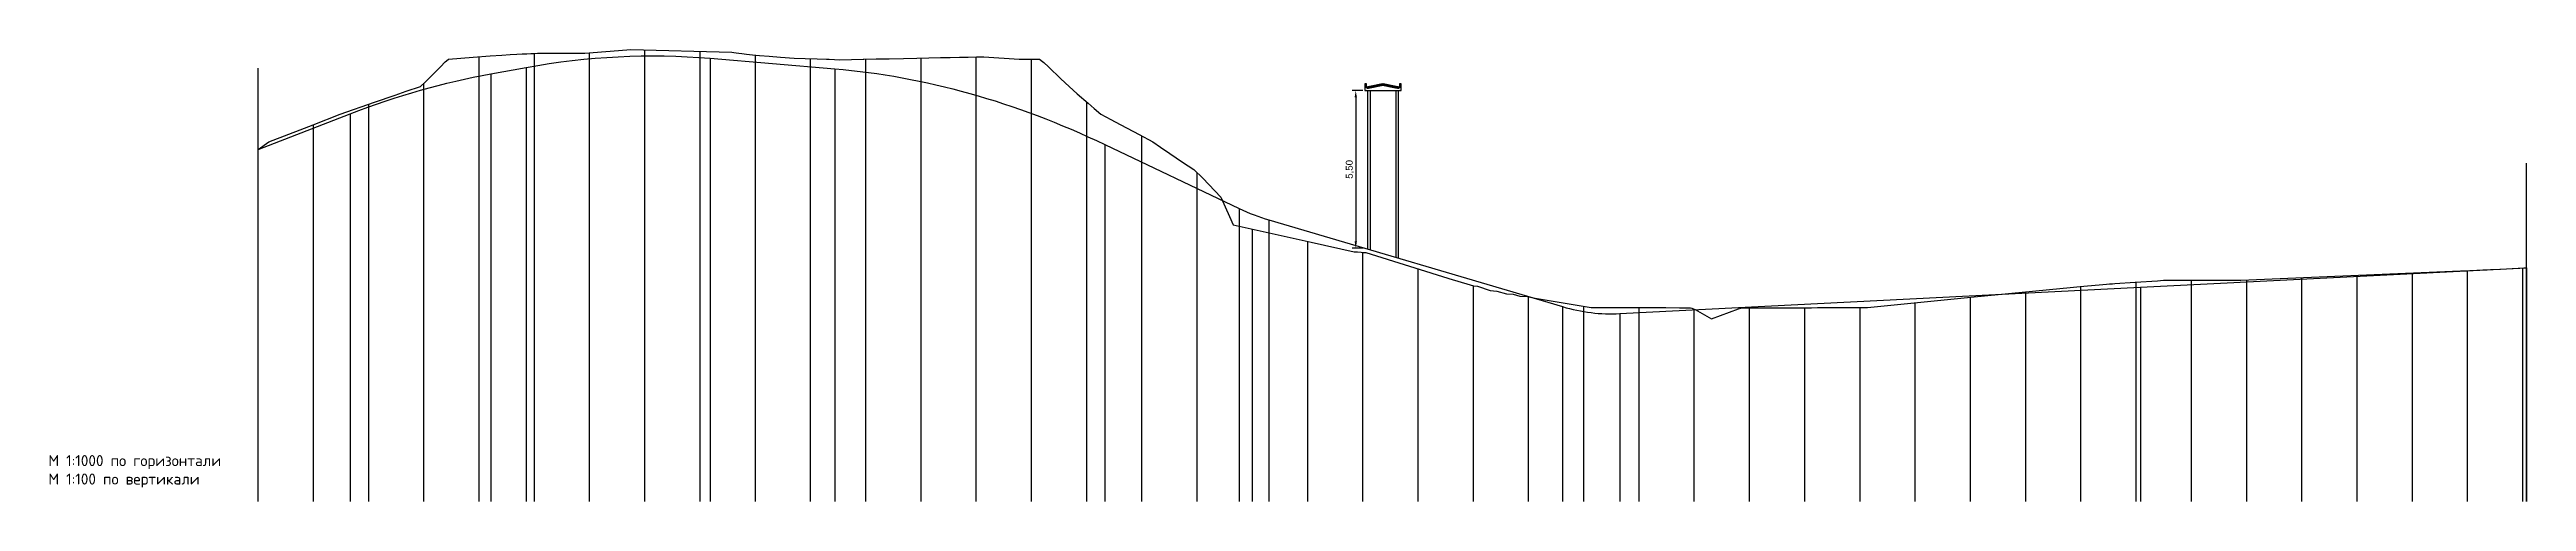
# Model space of a CAD drawing. Header units: metres. Extents: x 3746 to 7161, y 2134 to 3394.
# Drawn here: x 5371 to 6268, y 3194 to 3358 of the extents above; entities that cross this region are included whole.
import ezdxf

# ---------------------------------------------------------------- set-up
doc = ezdxf.new("R2010")
doc.units = ezdxf.units.M
for name, color, linetype in [('C-ROAD-PROF', 92, 'Continuous'), ('C-ROAD-PROF-GRID', 150, 'Continuous'), ('C-ROAD-PROF-LABEL', 7, 'Continuous'), ('C-ROAD-PROF-LINE', 1, 'Continuous')]:
    doc.layers.add(name, color=color, linetype=linetype)
doc.styles.get("Standard").update_dxf_attribs({"font": 'arial.ttf'})
doc.styles.add('СПДС', font='isocpeur.ttf')
doc.dimstyles.new('ISO-25', dxfattribs={"dimtxt": 2.5, "dimasz": 2.5, "dimexe": 1.25, "dimexo": 0.625, "dimtad": 1, "dimtxsty": 'Standard', "dimcen": 2.5, "dimadec": 0, "dimazin": 0, "dimtfac": 1, "dimtmove": 0, "dimatfit": 3, "dimfxl": 1, "dimarcsym": 0})

msp = doc.modelspace()

# ---------------------------------------------------------------- texts
at = {"layer": 'C-ROAD-PROF-LABEL', "color": 7, "linetype": 'Continuous', "lineweight": -3, "insert": (5371.028, 3199.459), "char_height": 4, "attachment_point": 7, "style": 'СПДС'}
msp.add_mtext('M 1:1000 по горизонтали\\PM 1:100 по вертикали', dxfattribs=at)

# ---------------------------------------------------------------- blocks, each defined once
blk = doc.blocks.new('*D5')
at = {"color": 0, "lineweight": -2, "transparency": 16777216}
for p, q in [((5847.04, 3343.06), (5843.19, 3343.06)), ((5844.44, 3340.56), (5844.44, 3288.52)), ((5847.06, 3286.02), (5843.19, 3286.02))]:
    blk.add_line(p, q, dxfattribs=at)
at = {"color": 0, "transparency": 16777216}
for points in [[(5844.02, 3340.56), (5844.86, 3340.56), (5844.44, 3343.06)], [(5844.02, 3288.52), (5844.86, 3288.52), (5844.44, 3286.02)]]:
    blk.add_solid(points, dxfattribs=at)
at = {"layer": 'Defpoints', "color": 0, "transparency": 16777216}
for p in [(5847.66, 3343.06), (5844.44, 3286.02), (5847.68, 3286.02)]:
    blk.add_point(p, dxfattribs=at)
at = {"color": 0, "transparency": 16777216, "insert": (5842.31, 3314.54), "char_height": 2.5, "attachment_point": 5, "rotation": 90}
blk.add_mtext('5,50', dxfattribs=at)

# ---------------------------------------------------------------- dimensions: what is measured, and where the dimension line sits
dim = msp.add_linear_dim(base=(5844.441, 3286.021), p1=(5847.661, 3343.058), p2=(5847.682, 3286.021), angle=90, text='5,50', dimstyle='ISO-25')
dim.commit()
dim.dimension.update_dxf_attribs({"geometry": '*D5', "text_midpoint": (5842.313, 3314.539)})

# ---------------------------------------------------------------- linework, layer by layer
at = {"color": 5, "lineweight": 30}
for points in [[(5848.282, 3343.997), (5848.282, 3345.497), (5847.661, 3345.497), (5847.661, 3343.058), (5860.893, 3343.058), (5860.893, 3343.058), (5860.893, 3345.538), (5860.304, 3345.539), (5860.304, 3344.038)], [(5848.737, 3343.058), (5848.737, 3285.71)], [(5849.737, 3285.414), (5849.737, 3343.074)], [(5858.912, 3343.058), (5858.912, 3282.707)], [(5859.912, 3282.412), (5859.912, 3343.074)]]:
    msp.add_lwpolyline(points, dxfattribs=at)
at = {"layer": 'C-ROAD-PROF', "color": 92, "linetype": 'Continuous', "lineweight": -3}
msp.add_line((5447.028, 3194.459), (5447.028, 3351.205), dxfattribs=at)
at = {"layer": 'C-ROAD-PROF', "color": 7, "linetype": 'Continuous', "lineweight": -3, "ltscale": 2, "flags": 128}
msp.add_lwpolyline([(5447.028, 3321.772), (5450.83, 3324.459), (5463.813, 3329.479), (5466.973, 3330.7), (5476.671, 3334.459), (5489.132, 3338.903), (5496.572, 3341.39), (5500.56, 3342.776), (5505.777, 3344.459), (5507.58, 3346.21), (5513.004, 3351.66), (5514.734, 3353.379), (5515.15, 3353.791), (5515.87, 3354.459), (5524.801, 3355.12), (5531.005, 3355.579), (5535.179, 3355.856), (5538.281, 3356.062), (5540.664, 3356.196), (5542.63, 3356.306), (5544.259, 3356.377), (5545.701, 3356.439), (5546.993, 3356.477), (5548.193, 3356.512), (5549.75, 3356.531), (5551.245, 3356.549), (5552.681, 3356.567), (5553.835, 3356.567), (5554.989, 3356.567), (5556.144, 3356.566), (5557.3, 3356.566), (5558.495, 3356.564), (5559.696, 3356.561), (5560.904, 3356.559), (5562.119, 3356.556), (5563.183, 3356.563), (5564.231, 3356.57), (5565.263, 3356.576), (5580.549, 3357.762), (5581.928, 3357.861), (5618.538, 3356.935), (5619.247, 3356.831), (5620.061, 3356.71), (5621.005, 3356.571), (5622.112, 3356.407), (5623.853, 3356.212), (5625.961, 3355.975), (5628.563, 3355.684), (5632.017, 3355.444), (5636.122, 3355.16), (5641.082, 3354.816), (5645.093, 3354.694), (5649.382, 3354.564), (5652.808, 3354.459), (5653.762, 3354.393), (5653.781, 3354.392), (5657.574, 3354.131), (5657.669, 3354.127), (5661.809, 3354.286), (5661.86, 3354.284), (5666.091, 3354.45), (5666.093, 3354.45), (5666.095, 3354.45), (5666.329, 3354.459), (5670.833, 3354.506), (5675.453, 3354.553), (5680.663, 3354.672), (5685.465, 3354.781), (5689.905, 3354.882), (5694.022, 3354.975), (5697.578, 3355.047), (5700.934, 3355.115), (5704.106, 3355.179), (5707.11, 3355.24), (5709.724, 3355.252), (5722.584, 3354.459), (5724.072, 3354.459), (5724.865, 3354.459), (5726.153, 3354.459), (5726.999, 3354.459), (5729.454, 3354.459), (5729.876, 3354.459), (5730.969, 3353.596), (5731.448, 3353.164), (5733.136, 3351.592), (5737.652, 3347.28), (5740.707, 3344.459), (5743.592, 3341.897), (5747.523, 3338.49), (5749.718, 3336.554), (5752.14, 3334.459), (5755.784, 3332.565), (5759.169, 3330.753), (5763.968, 3328.21), (5766.013, 3327.118), (5770.942, 3324.459), (5773.696, 3322.553), (5777.059, 3320.293), (5781.736, 3317.109), (5785.744, 3314.459), (5789.084, 3311.315), (5795.57, 3304.459), (5798.701, 3297.529), (5800.079, 3294.459), (5801.123, 3294.207), (5807.623, 3292.781), (5828.307, 3288.191), (5843.905, 3284.73), (5844.277, 3284.712), (5845.112, 3284.66), (5846.437, 3284.541), (5846.987, 3284.521), (5847.491, 3284.48), (5847.535, 3284.475), (5848.024, 3284.46), (5848.047, 3284.459), (5879.682, 3274.619), (5880.214, 3274.461), (5880.223, 3274.459), (5887.123, 3272.427), (5888.467, 3272.25), (5893.05, 3270.79), (5895.459, 3270.51), (5899.041, 3269.495), (5901.479, 3269.421), (5903.845, 3268.686), (5906.674, 3268.611), (5908.658, 3268.07), (5929.67, 3264.566), (5930.366, 3264.565), (5933.472, 3264.566), (5934.186, 3264.561), (5934.918, 3264.559), (5936.509, 3264.558), (5939.398, 3264.559), (5940.228, 3264.553), (5941.921, 3264.554), (5946.228, 3264.559), (5949.3, 3264.566), (5953.195, 3264.576), (5953.319, 3264.574), (5953.698, 3264.57), (5955.902, 3264.557), (5956.093, 3264.555), (5956.707, 3264.549), (5961.6, 3264.491), (5965.059, 3264.462), (5965.612, 3264.459), (5966.073, 3264.347), (5967.295, 3263.815), (5968.223, 3263.411), (5973.287, 3260.459), (5982.964, 3264.052), (5983.858, 3264.349), (5984.193, 3264.459), (5985.914, 3264.463), (5986.046, 3264.463), (5986.23, 3264.463), (5990.948, 3264.473), (5991.453, 3264.474), (5992.149, 3264.476), (5995.864, 3264.484), (5996.886, 3264.488), (5999.618, 3264.494), (6000.973, 3264.498), (6002.398, 3264.503), (6004.42, 3264.508), (6006.292, 3264.515), (6007.859, 3264.519), (6009.488, 3264.522), (6011.663, 3264.531), (6012.602, 3264.533), (6014.851, 3264.543), (6015.29, 3264.544), (6017.572, 3264.554), (6017.634, 3264.554), (6019.504, 3264.556), (6020.56, 3264.561), (6021.62, 3264.56), (6023.488, 3264.557), (6025.075, 3264.555), (6026.754, 3264.563), (6027.14, 3264.564), (6028.718, 3264.561), (6029.789, 3264.559), (6062.308, 3267.814), (6068.388, 3268.424), (6108.096, 3272.354), (6114.966, 3272.915), (6116.251, 3273.006), (6117.393, 3273.087), (6118.413, 3273.16), (6119.331, 3273.225), (6126.615, 3273.701), (6134.736, 3274.232), (6136.894, 3274.454), (6136.953, 3274.454), (6137.017, 3274.454), (6137.087, 3274.454), (6138.961, 3274.459), (6139.322, 3274.459), (6140.171, 3274.459), (6140.343, 3274.459), (6143.111, 3274.459), (6143.318, 3274.459), (6145.909, 3274.459), (6146.222, 3274.459), (6146.552, 3274.459), (6149.151, 3274.459), (6149.349, 3274.459), (6149.572, 3274.459), (6152.087, 3274.459), (6152.581, 3274.459), (6153.168, 3274.459), (6155.372, 3274.459), (6157.454, 3274.459), (6158.184, 3274.459), (6160.26, 3274.459), (6161.012, 3274.459), (6161.692, 3274.459), (6164.212, 3274.459), (6164.95, 3274.459), (6244.475, 3277.864), (6247.839, 3277.977), (6250.41, 3278.076), (6252.511, 3278.157), (6254.061, 3278.231), (6255.351, 3278.292), (6258.908, 3278.49), (6267.407, 3278.959), (6268.34, 3278.959)], dxfattribs=at)
at = {"layer": 'C-ROAD-PROF', "color": 5, "linetype": 'Continuous', "lineweight": 100, "ltscale": 2, "flags": 128}
msp.add_lwpolyline([(5848.282, 3343.997), (5849.514, 3344.247), (5854.296, 3345.217), (5858.369, 3344.417), (5860.304, 3344.038)], dxfattribs=at)
at = {"layer": 'C-ROAD-PROF-GRID', "color": 150, "linetype": 'Continuous', "lineweight": -3}
for p, q in [((5527.028, 3194.459), (5527.028, 3355.285)), ((5547.028, 3194.459), (5547.028, 3356.478)), ((5567.028, 3194.459), (5567.028, 3356.713)), ((5587.028, 3194.459), (5587.028, 3357.732)), ((5607.028, 3194.459), (5607.028, 3357.226)), ((5627.028, 3194.459), (5627.028, 3355.856)), ((5647.028, 3194.459), (5647.028, 3354.635)), ((5667.028, 3194.459), (5667.028, 3354.467)), ((5687.028, 3194.459), (5687.028, 3354.816)), ((5707.028, 3194.459), (5707.028, 3355.238)), ((5727.028, 3194.459), (5727.028, 3354.459)), ((5507.028, 3194.459), (5507.028, 3345.674)), ((5487.028, 3194.459), (5487.028, 3338.153)), ((5747.028, 3194.459), (5747.028, 3338.919)), ((5467.028, 3194.459), (5467.028, 3330.722)), ((5447.028, 3194.459), (5447.028, 3321.772)), ((5767.028, 3194.459), (5767.028, 3326.571)), ((5787.028, 3194.459), (5787.028, 3313.251)), ((5807.028, 3194.459), (5807.028, 3292.912)), ((5827.028, 3194.459), (5827.028, 3288.475)), ((5847.028, 3194.459), (5847.028, 3284.518)), ((5867.028, 3194.459), (5867.028, 3278.555)), ((6127.028, 3194.459), (6127.028, 3273.728)), ((6147.028, 3194.459), (6147.028, 3274.459)), ((6167.028, 3194.459), (6167.028, 3274.548)), ((6187.028, 3194.459), (6187.028, 3275.405)), ((6207.028, 3194.459), (6207.028, 3276.261)), ((6227.028, 3194.459), (6227.028, 3277.117)), ((6247.028, 3194.459), (6247.028, 3277.95)), ((6267.028, 3194.459), (6267.028, 3278.939)), ((6268.34, 3194.459), (6268.34, 3278.959)), ((5887.028, 3194.459), (5887.028, 3272.455)), ((5907.028, 3194.459), (5907.028, 3268.515)), ((5927.028, 3194.459), (5927.028, 3265.007)), ((6047.028, 3194.459), (6047.028, 3266.285)), ((6067.028, 3194.459), (6067.028, 3268.288)), ((6087.028, 3194.459), (6087.028, 3270.269)), ((6107.028, 3194.459), (6107.028, 3272.249)), ((5947.028, 3194.459), (5947.028, 3264.561)), ((5967.028, 3194.459), (5967.028, 3263.932)), ((5987.028, 3194.459), (5987.028, 3264.465)), ((6007.028, 3194.459), (6007.028, 3264.517)), ((6027.028, 3194.459), (6027.028, 3264.563))]:
    msp.add_line(p, q, dxfattribs=at)
at = {"layer": 'C-ROAD-PROF-LABEL', "color": 1, "linetype": 'Continuous', "lineweight": -3}
for p, q in [((5610.709, 3354.71), (5610.709, 3194.459)), ((5531.257, 3349.105), (5531.257, 3194.459)), ((5544.067, 3351.441), (5544.067, 3194.459)), ((5655.752, 3350.916), (5655.752, 3194.459)), ((5480.296, 3334.619), (5480.296, 3194.459)), ((5753.576, 3323.537), (5753.576, 3194.459)), ((5802.18, 3300.424), (5802.18, 3194.459)), ((5813.008, 3296.252), (5813.008, 3194.459)), ((6268.34, 3278.959), (6268.34, 3194.459)), ((5919.288, 3264.892), (5919.288, 3194.459)), ((6128.542, 3271.971), (6128.542, 3194.459)), ((5940.052, 3262.358), (5940.052, 3194.459))]:
    msp.add_line(p, q, dxfattribs=at)
at = {"layer": 'C-ROAD-PROF-LABEL', "color": 7, "linetype": 'Continuous', "lineweight": -3}
msp.add_line((6268.34, 3194.459), (6268.34, 3316.827), dxfattribs=at)
at = {"layer": 'C-ROAD-PROF-LINE', "color": 1, "linetype": 'Continuous', "lineweight": 30, "ltscale": 2, "flags": 128}
for points in [[(5544.067, 3351.441), (5548.232, 3352.166), (5552.397, 3352.821), (5556.562, 3353.407), (5560.727, 3353.924), (5564.893, 3354.371), (5569.058, 3354.749), (5573.223, 3355.057), (5577.388, 3355.296), (5581.553, 3355.466), (5585.718, 3355.566), (5589.883, 3355.597), (5594.048, 3355.558), (5598.213, 3355.45), (5602.378, 3355.273), (5606.543, 3355.026), (5610.709, 3354.71)], [(5610.709, 3354.71), (5655.752, 3350.916)], [(5480.296, 3334.619), (5483.481, 3335.829), (5486.667, 3336.998), (5489.852, 3338.127), (5493.037, 3339.215), (5496.222, 3340.262), (5499.407, 3341.269), (5502.592, 3342.235), (5505.777, 3343.161), (5508.962, 3344.046), (5512.147, 3344.891), (5515.332, 3345.694), (5518.517, 3346.458), (5521.702, 3347.181), (5524.887, 3347.863), (5528.072, 3348.504), (5531.257, 3349.105)], [(5531.257, 3349.105), (5544.067, 3351.441)], [(5655.752, 3350.916), (5658.809, 3350.64), (5661.866, 3350.326), (5664.923, 3349.975), (5667.98, 3349.587), (5671.037, 3349.161), (5674.094, 3348.698), (5677.151, 3348.198), (5680.208, 3347.66), (5683.265, 3347.085), (5686.322, 3346.472), (5689.379, 3345.822), (5692.436, 3345.135), (5695.493, 3344.41), (5698.55, 3343.648), (5701.607, 3342.848), (5704.664, 3342.011), (5707.721, 3341.137), (5710.778, 3340.225), (5713.835, 3339.276), (5716.892, 3338.29), (5719.949, 3337.266), (5723.006, 3336.205), (5726.063, 3335.106), (5729.12, 3333.97), (5732.177, 3332.797), (5735.234, 3331.586), (5738.291, 3330.338), (5741.348, 3329.053), (5744.405, 3327.73), (5747.462, 3326.369), (5750.519, 3324.972), (5753.576, 3323.537)], [(5447.028, 3321.772), (5480.296, 3334.619)], [(5753.576, 3323.537), (5802.18, 3300.424)], [(5802.18, 3300.424), (5803.534, 3299.796), (5804.887, 3299.198), (5806.24, 3298.631), (5807.594, 3298.094), (5808.947, 3297.588), (5810.301, 3297.112), (5811.654, 3296.667), (5813.008, 3296.252)], [(5813.008, 3296.252), (5919.288, 3264.892)], [(5940.052, 3262.358), (6128.542, 3271.971), (6268.34, 3278.959)], [(5919.288, 3264.892), (5920.585, 3264.523), (5921.883, 3264.182), (5923.181, 3263.869), (5924.479, 3263.585), (5925.777, 3263.328), (5927.074, 3263.1), (5928.372, 3262.899), (5929.67, 3262.727), (5930.968, 3262.582), (5932.265, 3262.466), (5933.563, 3262.378), (5934.861, 3262.318), (5936.159, 3262.286), (5937.456, 3262.282), (5938.754, 3262.306), (5940.052, 3262.358)]]:
    msp.add_lwpolyline(points, dxfattribs=at)

msp.set_redraw_order([(e.dxf.handle, doc.entitydb.next_handle()) for e in msp.query("TEXT MTEXT ATTDEF DIMENSION ARC_DIMENSION")])  # texts and dimensions are drawn at this point

doc.saveas('drawing.dxf')
